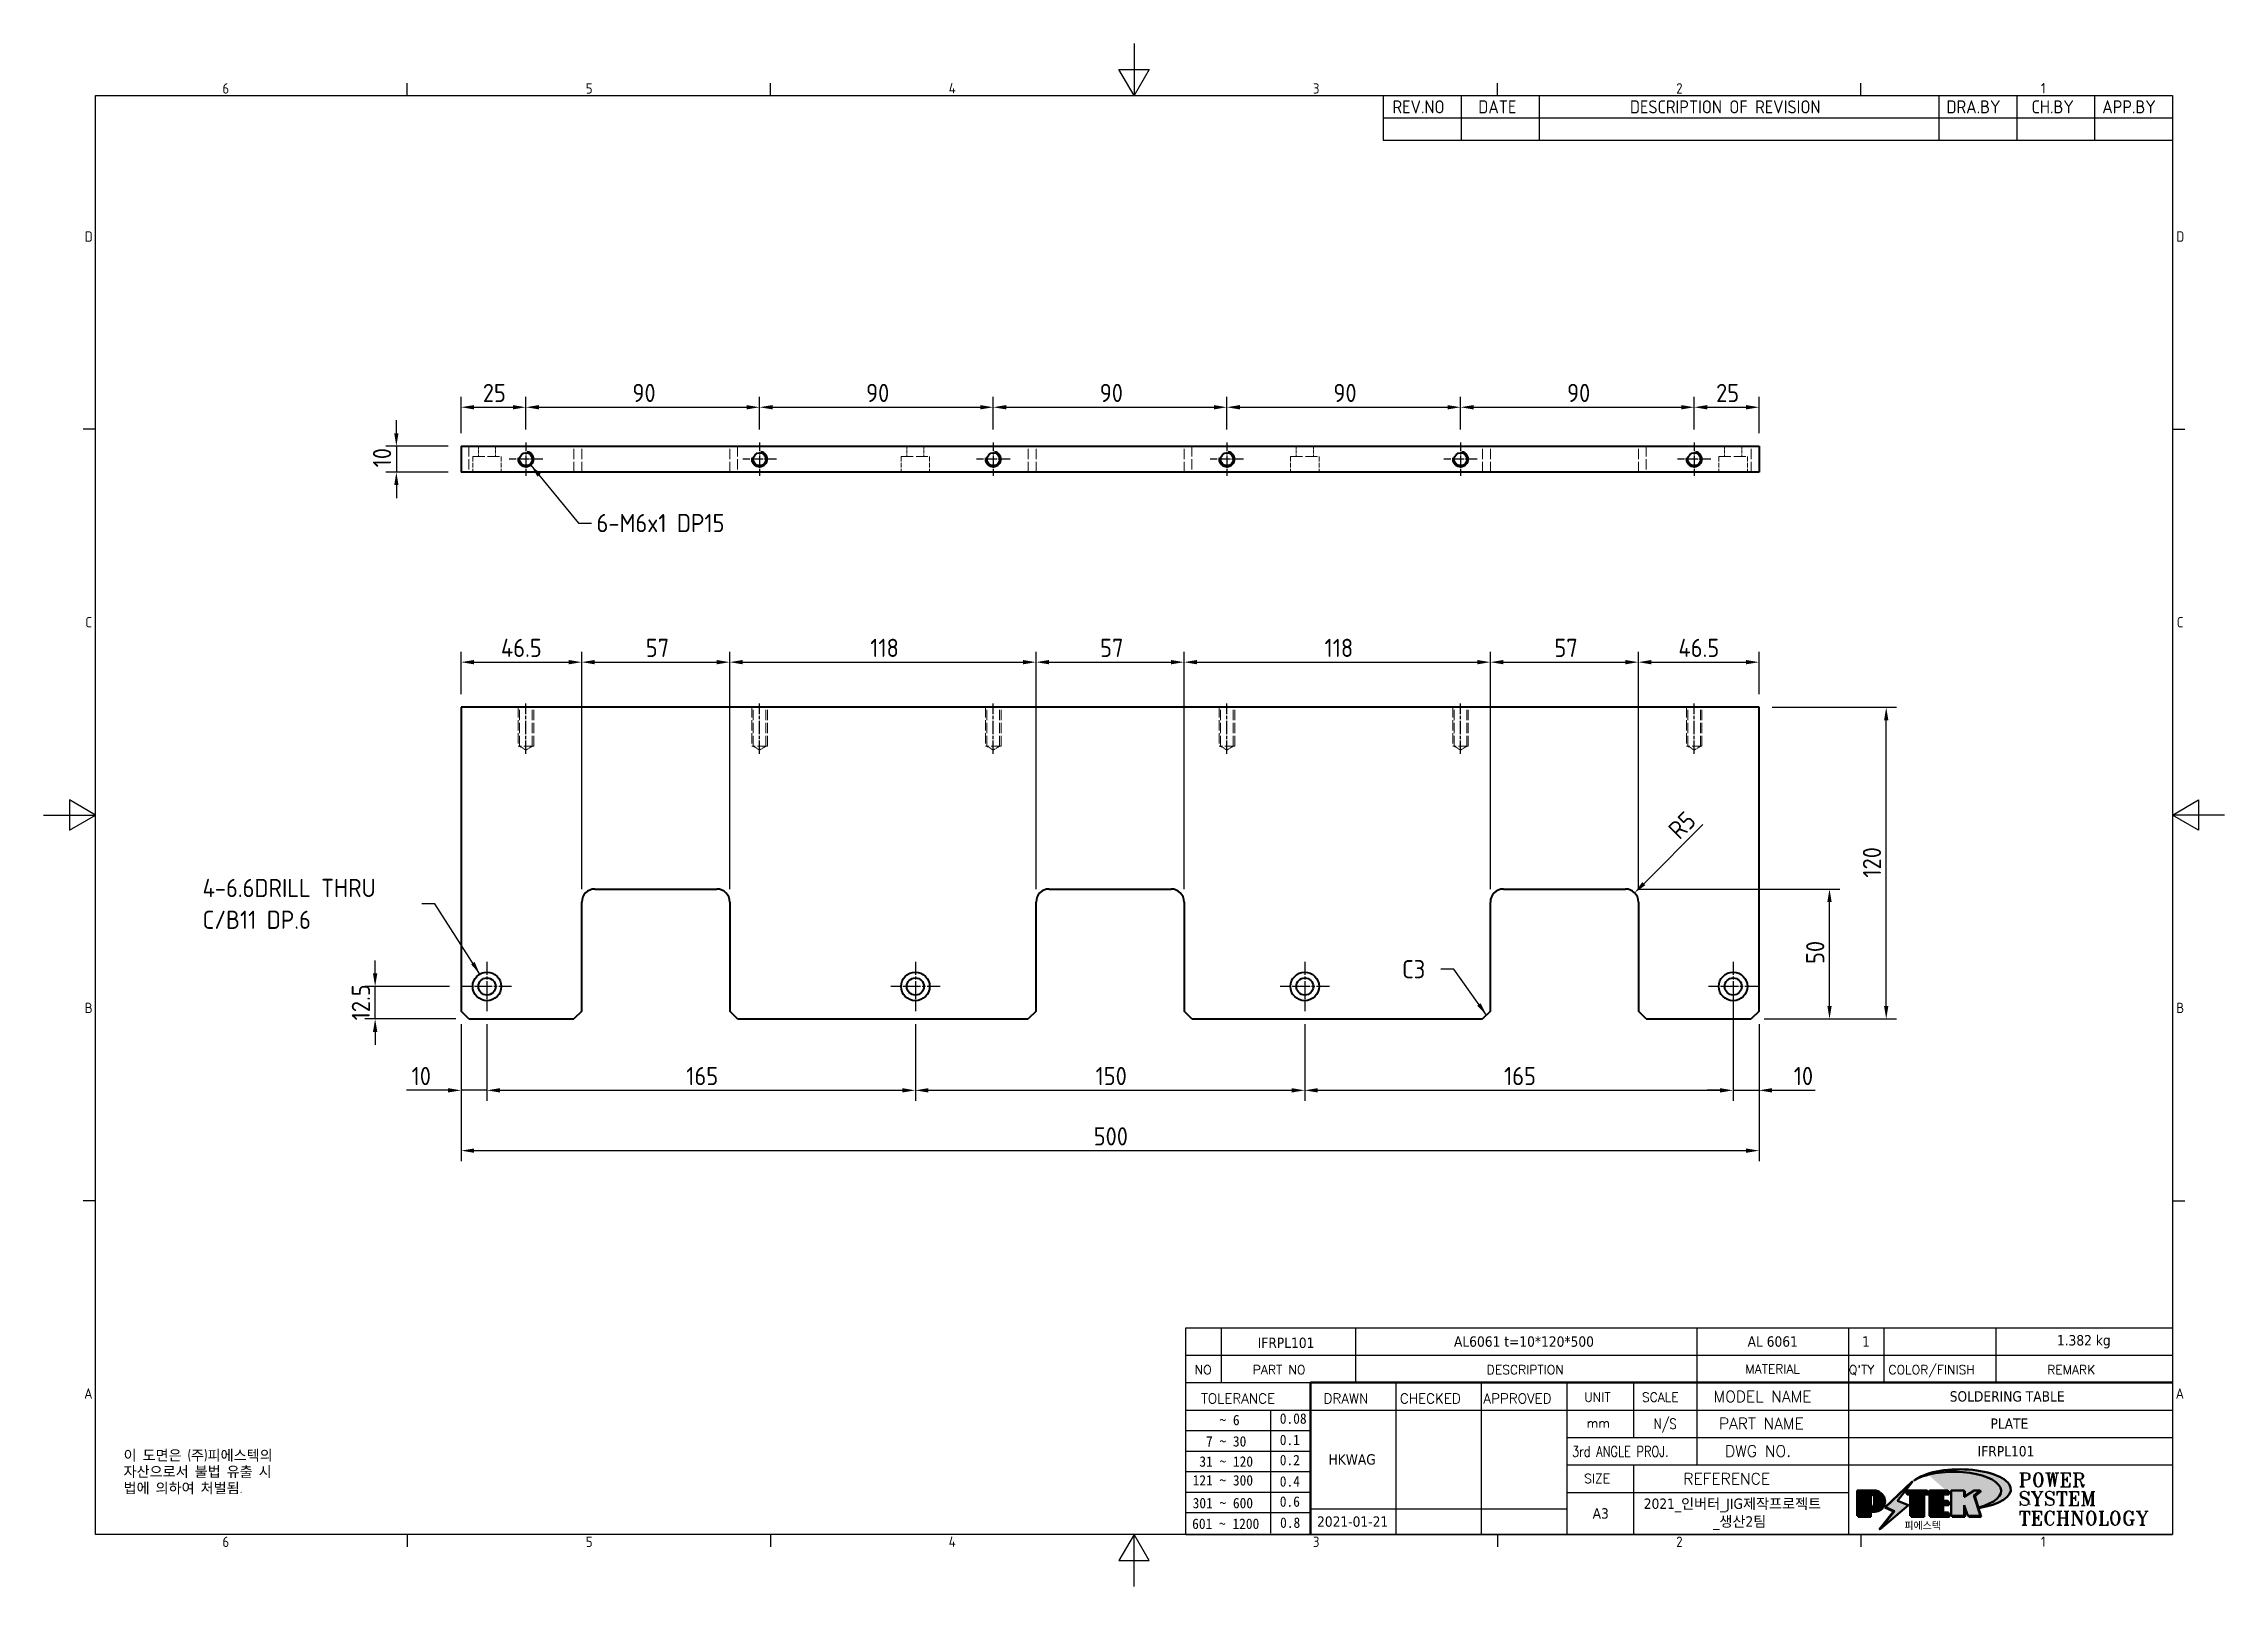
# Model space of a CAD drawing. Header units: millimetres. Extents: x 0 to 840, y 0 to 594.
import ezdxf
from ezdxf.enums import TextEntityAlignment as Align

# ---------------------------------------------------------------- set-up
doc = ezdxf.new("R2010")
doc.units = ezdxf.units.MM
doc.header["$LTSCALE"] = 2
doc.linetypes.add('CHAIN', pattern=[0.3543, 0.2362, -0.0295, 0.0591, -0.0295])
doc.linetypes.add('DASHED', pattern=[0.2067, 0.1654, -0.0413])
doc.layers.get('0').update_dxf_attribs({"color": 3, "lineweight": 25})
for name, color, linetype, lineweight in [('가려진 것(ISO)', 2, 'DASHED', 18), ('가시적인 것(ISO)', 3, 'Continuous', 40), ('가시적인 좁은 것(ISO)', 3, 'Continuous', 35), ('경계(ISO)', 7, 'Continuous', 25), ('기호(ISO)', 5, 'Continuous', 25), ('제목(ISO)', 5, 'Continuous', 50), ('중심 표식(ISO)', 1, 'Continuous', 25), ('중심선(ISO)', 1, 'Continuous', 25), ('치수(ISO)', 2, 'Continuous', 25), ('해치(ISO)', 7, 'Continuous', 18)]:
    doc.layers.add(name, color=color, linetype=linetype, lineweight=lineweight)
doc.styles.add('HAN_291', font='')
doc.styles.add('HAN_370', font='', dxfattribs={"width": 2})
doc.styles.add('ISO ProportionalPSTEK', font='isocp.shx')
doc.styles.add('RC_284', font='ROMANC.shx')
doc.styles.add('RC_287', font='ROMANC.shx')
doc.styles.add('RC_292', font='ROMANC.shx')
doc.styles.add('ROMANT_294', font='romant.shx')
doc.styles.add('문자 텍스트_PSTEK_POSCO', font='isocp.shx')
doc.styles.add('치수 텍스트_PSTEK_POSCO', font='isocp.shx')
doc.styles.add('텍스트 스타일198', font='tahoma.ttf')
doc.styles.add('텍스트 스타일333', font='ROMANC.shx', dxfattribs={"width": 0.8})
doc.styles.get('HAN_291').set_extended_font_data('GulimChe')
doc.styles.get('HAN_370').set_extended_font_data('GulimChe')
doc.dimstyles.new('치수_PSTEK_POSCO', dxfattribs={"dimscale": 2, "dimtxt": 3.5, "dimasz": 2.5, "dimexe": 2, "dimexo": 2.5, "dimgap": 1, "dimtad": 1, "dimrnd": 1e-08, "dimdsep": 46, "dimtxsty": '치수 텍스트_PSTEK_POSCO', "dimcen": 0.09, "dimdle": 10, "dimclrd": 7, "dimclre": 7, "dimclrt": 2, "dimadec": 1, "dimazin": 2, "dimtfac": 1, "dimtmove": 0, "dimatfit": 3, "dimfxl": 0, "dimtolj": 1, "dimlwd": -1, "dimlwe": -1, "dimarcsym": 0})
doc.dimstyles.new('치수_PSTEK_POSCO$7', dxfattribs={"dimscale": 2, "dimtxt": 3.5, "dimasz": 2.5, "dimexe": 2, "dimexo": 2.5, "dimgap": 1, "dimtad": 1, "dimrnd": 1e-08, "dimdsep": 46, "dimtxsty": '치수 텍스트_PSTEK_POSCO', "dimcen": 0.09, "dimdle": 10, "dimclrd": 7, "dimclre": 7, "dimclrt": 2, "dimadec": 1, "dimazin": 2, "dimtfac": 1, "dimtmove": 0, "dimatfit": 3, "dimfxl": 0, "dimtolj": 1, "dimlwd": -1, "dimlwe": -1, "dimarcsym": 0})

msp = doc.modelspace()

# ---------------------------------------------------------------- texts
at = {"layer": '기호(ISO)', "color": 2, "char_height": 7, "attachment_point": 4, "style": '치수 텍스트_PSTEK_POSCO'}
for s, insert, width, line_spacing_factor in [('{6-M6x1 DP15}', (212.987, 409.4), 58.15264, 0.6125), ('{4-6.6DRILL THRU \\PC/B11 DP.6}', (61.239, 262.782), 82.5058, 1.05)]:
    msp.add_mtext(s, dxfattribs=dict(at, insert=insert, width=width, line_spacing_factor=line_spacing_factor))
at = {"layer": '기호(ISO)', "color": 2, "insert": (523.251, 237.631), "char_height": 7, "attachment_point": 4, "style": '치수 텍스트_PSTEK_POSCO'}
msp.add_mtext('{C3}', dxfattribs=at)
at = {"layer": '기호(ISO)', "color": 7, "insert": (30.789, 52.457), "char_height": 4, "width": 102.48028, "attachment_point": 1, "line_spacing_factor": 0.944221, "style": '문자 텍스트_PSTEK_POSCO'}
msp.add_mtext('{이 도면은 (주)피에스텍의\\P자산으로서 불법 유출 시 \\P법에 의하여 처벌됨.}', dxfattribs=at)

# ---------------------------------------------------------------- blocks, each defined once
blk = doc.blocks.new('경계 Default Border')
at = {"layer": '경계(ISO)'}
for p, q in [((70, 287), (70, 289.4)), ((140, 287), (140, 289.4)), ((280, 287), (280, 289.4)), ((350, 287), (350, 289.4)), ((10, 222.75), (7.6, 222.75)), ((410, 222.75), (412.4, 222.75)), ((10, 74.25), (7.6, 74.25)), ((410, 74.25), (412.4, 74.25)), ((70, 10), (70, 7.6)), ((140, 10), (140, 7.6)), ((280, 10), (280, 7.6)), ((350, 10), (350, 7.6))]:
    blk.add_line(p, q, dxfattribs=at)
at = {"layer": '경계(ISO)', "flags": 128}
for points in [[(210, 297), (210, 287), (207.11, 292), (212.89, 292), (210, 287)], [(10, 10), (10, 287), (410, 287), (410, 10), (10, 10)], [(0, 148.5), (10, 148.5), (5, 151.39), (5, 145.61), (10, 148.5)], [(420, 148.5), (410, 148.5), (415, 151.39), (415, 145.61), (410, 148.5)], [(210, 0), (210, 10), (207.11, 5), (212.89, 5), (210, 10)]]:
    blk.add_lwpolyline(points, dxfattribs=at)
at = {"layer": '경계(ISO)', "color": 2, "char_height": 2, "attachment_point": 7, "style": '문자 텍스트_PSTEK_POSCO'}
for s, insert in [('6', (34.43, 287.38)), ('5', (104.43, 287.38)), ('4', (174.32, 287.4)), ('3', (244.45, 287.38)), ('2', (314.42, 287.38)), ('1', (384.66, 287.4)), ('D', (7.92, 258.86)), ('D', (410.72, 258.86)), ('C', (8.03, 184.61)), ('C', (410.83, 184.61)), ('B', (7.92, 110.36)), ('B', (410.72, 110.36)), ('A', (7.81, 36.12)), ('A', (410.61, 36.12)), ('6', (34.43, 7.58)), ('5', (104.43, 7.58)), ('4', (174.32, 7.6)), ('3', (244.45, 7.58)), ('2', (314.42, 7.58)), ('1', (384.66, 7.6))]:
    blk.add_mtext(s, dxfattribs=dict(at, insert=insert))
blk = doc.blocks.new('제목 블록 PSTEK')
for color, points in [(252, [(317.22, 17.06), (322.03, 21.63), (322.28, 21.94), (317.05, 16.98), (318.75, 16.19), (316, 12.72), (316.34, 13), (318.92, 16.27)]), (5, [(321.62, 17.42), (319.53, 18.25), (322.45, 22.02), (317.22, 17.06), (318.92, 16.27), (316.17, 12.8)]), (1, [(324.48, 19.61), (325.24, 19.61), (325.24, 20.26), (321.23, 20.26), (321.23, 19.61), (321.98, 19.61), (321.98, 15.34), (324.48, 15.34)]), (252, [(321.98, 19.61), (321.4, 19.61), (321.4, 19.46), (321.98, 19.46)]), (252, [(324.66, 19.46), (325.42, 19.46), (325.42, 20.11), (325.24, 20.11), (325.24, 19.61), (324.48, 19.61), (324.48, 15.34), (322.16, 15.34), (322.16, 15.19), (324.66, 15.19)]), (1, [(329.23, 20.26), (325.66, 20.26), (325.66, 15.34), (329.36, 15.34), (329.36, 15.99), (328.11, 15.99), (328.11, 17.56), (329.23, 17.56), (329.23, 18.26), (328.11, 18.26), (328.11, 19.61), (329.23, 19.61)]), (252, [(328.29, 19.46), (329.41, 19.46), (329.41, 20.11), (329.23, 20.11), (329.23, 19.61), (328.11, 19.61), (328.11, 18.26), (328.29, 18.26)]), (252, [(328.29, 17.42), (329.41, 17.42), (329.41, 18.11), (329.23, 18.11), (329.23, 17.56), (328.11, 17.56), (328.11, 15.99), (328.29, 15.99)]), (1, [(332.33, 20.26), (329.86, 20.26), (329.86, 15.34), (332.33, 15.34), (332.33, 17.43), (333.07, 15.34), (335.49, 15.34), (334.25, 19.31), (335.44, 20.26), (334.31, 20.26), (332.33, 19)]), (252, [(332.51, 16.93), (332.33, 17.43), (332.33, 15.34), (330.04, 15.34), (330.04, 15.19), (332.51, 15.19)]), (252, [(332.51, 20.11), (332.33, 20.11), (332.33, 19), (332.51, 19.11)]), (252, [(335.62, 20.11), (335.25, 20.11), (334.25, 19.31), (335.49, 15.34), (333.2, 15.34), (333.25, 15.19), (335.66, 15.19), (334.43, 19.16)]), (252, [(329.54, 15.85), (329.36, 15.85), (329.36, 15.34), (325.83, 15.34), (325.83, 15.19), (329.54, 15.19)])]:
    blk.add_hatch(color=color).paths.add_polyline_path(points)
h = blk.add_hatch(color=1)
edge = h.paths.add_edge_path(flags=0)
edge.add_line((314.22, 19.61), (314.22, 17))
edge.add_line((314.22, 17), (314.35, 17))
edge.add_arc((314.35, 17.65), 0.651, 270, 360)
edge.add_line((315, 17.65), (315, 18.96))
edge.add_arc((314.35, 18.96), 0.651, 0, 90)
edge.add_line((314.35, 19.61), (314.22, 19.61))
edge = h.paths.add_edge_path()
edge.add_arc((314.98, 18.29), 1.97, 270, 450)
edge.add_line((314.98, 20.26), (311.77, 20.26))
edge.add_line((311.77, 20.26), (311.77, 15.34))
edge.add_line((311.77, 15.34), (314.22, 15.34))
edge.add_line((314.22, 15.34), (314.22, 16.32))
edge.add_line((314.22, 16.32), (314.98, 16.32))
h = blk.add_hatch(color=252)
edge = h.paths.add_edge_path()
edge.add_arc((314.98, 18.29), 1.97, 270, 406.8279)
edge.add_arc((315.16, 18.14), 1.97, -90, 53.561, ccw=False)
edge.add_line((315.16, 16.17), (314.4, 16.17))
edge.add_line((314.4, 16.17), (314.4, 15.19))
edge.add_line((314.4, 15.19), (311.94, 15.19))
edge.add_line((311.94, 15.19), (311.94, 15.34))
edge.add_line((311.94, 15.34), (314.22, 15.34))
edge.add_line((314.22, 15.34), (314.22, 16.32))
edge.add_line((314.22, 16.32), (314.98, 16.32))
h = blk.add_hatch(color=252)
edge = h.paths.add_edge_path()
edge.add_line((314.4, 19.46), (314.53, 19.46))
edge.add_arc((314.53, 18.81), 0.651, 60.4189, 90, ccw=False)
edge.add_arc((314.35, 18.96), 0.651, 39.9699, 90)
edge.add_line((314.35, 19.61), (314.22, 19.61))
edge.add_line((314.22, 19.61), (314.22, 17))
edge.add_line((314.22, 17), (314.35, 17))
edge.add_arc((314.35, 17.65), 0.651, 270, 274.6931)
edge.add_line((314.4, 17), (314.4, 19.46))
at = {"layer": '해치(ISO)', "true_color": 0x27d1fc}
h = blk.add_hatch(color=140, dxfattribs=at)
edge = h.paths.add_edge_path()
edge.add_ellipse((330.37, 20.16), major_axis=(9.1, 0), ratio=0.40699, start_angle=301.3098, end_angle=507.7437)
edge.add_ellipse((331.53, 20.46), major_axis=(-9.82, 0), ratio=0.39426, start_angle=111.5121, end_angle=334.4703, ccw=False)
edge.add_line((335.14, 16.86), (335.1, 16.99))
at = {"color": 180}
for p, q in [((182.48, 11.79), (182.48, 51.57)), ((182.48, 51.57), (372.48, 51.57)), ((189.27, 51.57), (189.27, 41.01)), ((215.22, 41.01), (215.22, 51.57)), ((280.88, 51.57), (280.88, 41.01)), ((310.09, 51.57), (310.09, 41.01)), ((316.9, 51.57), (316.9, 41.01)), ((338.46, 51.57), (338.46, 41.01)), ((372.48, 51.57), (372.48, 11.79)), ((182.48, 46.29), (372.48, 46.29)), ((182.48, 41.01), (206.45, 41.01)), ((222.94, 11.79), (222.94, 41.01)), ((239.43, 11.79), (239.43, 41.01)), ((255.92, 11.79), (255.92, 41.01)), ((268.69, 41.01), (268.69, 30.45)), ((280.88, 41.01), (280.88, 25.17)), ((310.09, 41.01), (310.09, 11.79)), ((182.48, 35.73), (206.45, 35.73)), ((198.86, 12.03), (198.86, 35.73)), ((206.45, 35.73), (372.48, 35.73)), ((182.48, 31.78), (206.45, 31.78)), ((255.92, 30.45), (372.48, 30.45)), ((182.48, 27.83), (206.45, 27.83)), ((182.48, 23.88), (206.45, 23.88)), ((255.92, 25.17), (372.48, 25.17)), ((268.69, 25.17), (268.69, 11.79)), ((182.48, 19.93), (206.45, 19.93)), ((255.92, 19.89), (310.09, 19.89)), ((182.48, 15.98), (206.45, 15.98)), ((206.45, 16.74), (255.92, 16.74)), ((182.48, 11.79), (372.48, 11.79))]:
    blk.add_line(p, q, dxfattribs=at)
at = {"color": 7, "lineweight": 50}
for p, q in [((206.45, 11.79), (206.45, 41.01)), ((206.45, 41.01), (372.48, 41.01))]:
    blk.add_line(p, q, dxfattribs=at)
at = {"color": 7}
for p, q in [((322.28, 21.94), (317.05, 16.98)), ((322.45, 22.02), (317.22, 17.06)), ((317.22, 17.06), (322.03, 21.63)), ((319.53, 18.25), (322.45, 22.02)), ((322.03, 21.63), (322.28, 21.94)), ((314.98, 20.26), (311.77, 20.26)), ((311.77, 20.26), (311.77, 15.34)), ((314.98, 20.26), (311.77, 20.26)), ((311.77, 20.26), (311.77, 15.34)), ((314.22, 17), (314.22, 19.61)), ((314.22, 19.61), (314.35, 19.61)), ((314.35, 19.61), (314.22, 19.61)), ((314.22, 19.61), (314.22, 17)), ((314.22, 17), (314.22, 19.61)), ((314.22, 19.61), (314.35, 19.61)), ((314.35, 17), (314.22, 17)), ((314.22, 17), (314.35, 17)), ((314.35, 17), (314.22, 17)), ((314.4, 19.46), (314.53, 19.46)), ((314.4, 17), (314.4, 19.46)), ((315, 18.96), (315, 17.65)), ((315, 18.96), (315, 17.65)), ((316.17, 12.8), (321.62, 17.42)), ((317.05, 16.98), (318.75, 16.19)), ((318.92, 16.27), (317.22, 17.06)), ((317.22, 17.06), (318.92, 16.27)), ((321.62, 17.42), (319.53, 18.25)), ((325.24, 20.26), (321.23, 20.26)), ((321.23, 20.26), (321.23, 19.61)), ((325.24, 20.26), (321.23, 20.26)), ((321.23, 20.26), (321.23, 19.61)), ((321.23, 19.61), (321.98, 19.61)), ((321.23, 19.61), (321.98, 19.61)), ((321.4, 19.61), (321.4, 19.46)), ((321.98, 19.61), (321.4, 19.61)), ((321.4, 19.46), (321.98, 19.46)), ((321.98, 19.61), (321.98, 15.34)), ((321.98, 19.46), (321.98, 19.61)), ((321.98, 19.61), (321.98, 15.34)), ((324.48, 19.61), (325.24, 19.61)), ((324.48, 15.34), (324.48, 19.61)), ((325.24, 19.61), (324.48, 19.61)), ((324.48, 19.61), (324.48, 15.34)), ((324.48, 19.61), (325.24, 19.61)), ((324.48, 15.34), (324.48, 19.61)), ((324.66, 19.46), (325.42, 19.46)), ((324.66, 15.19), (324.66, 19.46)), ((325.24, 19.61), (325.24, 20.26)), ((325.24, 19.61), (325.24, 20.26)), ((325.42, 20.11), (325.24, 20.11)), ((325.24, 20.11), (325.24, 19.61)), ((325.42, 19.46), (325.42, 20.11)), ((329.23, 20.26), (325.66, 20.26)), ((325.66, 20.26), (325.66, 15.34)), ((325.66, 20.26), (325.66, 15.34)), ((329.23, 20.26), (325.66, 20.26)), ((328.11, 18.26), (328.11, 19.61)), ((328.11, 19.61), (329.23, 19.61)), ((329.23, 19.61), (328.11, 19.61)), ((328.11, 19.61), (328.11, 18.26)), ((328.11, 18.26), (328.11, 19.61)), ((328.11, 19.61), (329.23, 19.61)), ((329.23, 18.26), (328.11, 18.26)), ((328.11, 18.26), (328.29, 18.26)), ((329.23, 18.26), (328.11, 18.26)), ((328.11, 17.56), (329.23, 17.56)), ((328.11, 15.99), (328.11, 17.56)), ((329.23, 17.56), (328.11, 17.56)), ((328.11, 17.56), (328.11, 15.99)), ((328.11, 17.56), (329.23, 17.56)), ((328.11, 15.99), (328.11, 17.56)), ((328.29, 18.26), (328.29, 19.46)), ((328.29, 19.46), (329.41, 19.46)), ((328.29, 15.99), (328.29, 17.42)), ((328.29, 17.42), (329.41, 17.42)), ((329.23, 19.61), (329.23, 20.26)), ((329.23, 19.61), (329.23, 20.26)), ((329.41, 20.11), (329.23, 20.11)), ((329.23, 20.11), (329.23, 19.61)), ((329.23, 17.56), (329.23, 18.26)), ((329.23, 17.56), (329.23, 18.26)), ((329.41, 18.11), (329.23, 18.11)), ((329.23, 18.11), (329.23, 17.56)), ((329.41, 19.46), (329.41, 20.11)), ((329.41, 17.42), (329.41, 18.11)), ((332.33, 20.26), (329.86, 20.26)), ((329.86, 20.26), (329.86, 15.34)), ((329.86, 20.26), (329.86, 15.34)), ((332.33, 20.26), (329.86, 20.26)), ((334.31, 20.26), (332.33, 19)), ((332.33, 19), (332.33, 20.26)), ((334.31, 20.26), (332.33, 19)), ((332.33, 19), (332.33, 20.26)), ((332.51, 20.11), (332.33, 20.11)), ((332.33, 20.11), (332.33, 19)), ((332.33, 19), (332.51, 19.11)), ((332.33, 17.43), (333.07, 15.34)), ((332.33, 15.34), (332.33, 17.43)), ((332.51, 16.93), (332.33, 17.43)), ((332.33, 17.43), (332.33, 15.34)), ((332.33, 17.43), (333.07, 15.34)), ((332.33, 15.34), (332.33, 17.43)), ((332.51, 19.11), (332.51, 20.11)), ((332.51, 15.19), (332.51, 16.93)), ((334.25, 19.31), (335.44, 20.26)), ((334.25, 19.31), (335.44, 20.26)), ((335.25, 20.11), (334.25, 19.31)), ((335.49, 15.34), (334.25, 19.31)), ((334.25, 19.31), (335.49, 15.34)), ((335.49, 15.34), (334.25, 19.31)), ((335.44, 20.26), (334.31, 20.26)), ((335.44, 20.26), (334.31, 20.26)), ((334.43, 19.16), (335.62, 20.11)), ((335.66, 15.19), (334.43, 19.16)), ((335.62, 20.11), (335.25, 20.11)), ((345.04, 17.5), (344.99, 17.69)), ((311.77, 15.34), (314.22, 15.34)), ((311.77, 15.34), (314.22, 15.34)), ((314.22, 15.34), (311.94, 15.34)), ((311.94, 15.34), (311.94, 15.19)), ((311.94, 15.19), (314.4, 15.19)), ((314.22, 16.32), (314.98, 16.32)), ((314.22, 15.34), (314.22, 16.32)), ((314.98, 16.32), (314.22, 16.32)), ((314.22, 16.32), (314.22, 15.34)), ((314.22, 16.32), (314.98, 16.32)), ((314.22, 15.34), (314.22, 16.32)), ((314.4, 16.17), (315.16, 16.17)), ((314.4, 15.19), (314.4, 16.17)), ((318.75, 16.19), (316, 12.72)), ((316, 12.72), (316.34, 13)), ((318.92, 16.27), (316.17, 12.8)), ((316.34, 13), (318.92, 16.27)), ((321.98, 15.34), (324.48, 15.34)), ((321.98, 15.34), (324.48, 15.34)), ((324.48, 15.34), (322.16, 15.34)), ((322.16, 15.34), (322.16, 15.19)), ((322.16, 15.19), (324.66, 15.19)), ((325.66, 15.34), (329.36, 15.34)), ((325.66, 15.34), (329.36, 15.34)), ((329.36, 15.34), (325.83, 15.34)), ((325.83, 15.34), (325.83, 15.19)), ((325.83, 15.19), (329.54, 15.19)), ((329.36, 15.99), (328.11, 15.99)), ((328.11, 15.99), (328.29, 15.99)), ((329.36, 15.99), (328.11, 15.99)), ((329.36, 15.34), (329.36, 15.99)), ((329.36, 15.34), (329.36, 15.99)), ((329.54, 15.85), (329.36, 15.85)), ((329.36, 15.85), (329.36, 15.34)), ((329.54, 15.19), (329.54, 15.85)), ((329.86, 15.34), (332.33, 15.34)), ((329.86, 15.34), (332.33, 15.34)), ((332.33, 15.34), (330.04, 15.34)), ((330.04, 15.34), (330.04, 15.19)), ((330.04, 15.19), (332.51, 15.19)), ((333.07, 15.34), (335.49, 15.34)), ((333.07, 15.34), (335.49, 15.34)), ((335.49, 15.34), (333.2, 15.34)), ((333.2, 15.34), (333.25, 15.19)), ((333.25, 15.19), (335.66, 15.19))]:
    blk.add_line(p, q, dxfattribs=at)
at = {"color": 5}
for p, q in [((322.45, 22.02), (317.22, 17.06)), ((319.53, 18.25), (322.45, 22.02)), ((316.17, 12.8), (321.62, 17.42)), ((317.22, 17.06), (318.92, 16.27)), ((321.62, 17.42), (319.53, 18.25)), ((318.92, 16.27), (316.17, 12.8))]:
    blk.add_line(p, q, dxfattribs=at)
at = {"color": 1}
for p, q in [((314.98, 20.26), (311.77, 20.26)), ((311.77, 20.26), (311.77, 15.34)), ((314.22, 17), (314.22, 19.61)), ((314.22, 19.61), (314.35, 19.61)), ((314.35, 17), (314.22, 17)), ((315, 18.96), (315, 17.65)), ((325.24, 20.26), (321.23, 20.26)), ((321.23, 20.26), (321.23, 19.61)), ((321.23, 19.61), (321.98, 19.61)), ((321.98, 19.61), (321.98, 15.34)), ((324.48, 19.61), (325.24, 19.61)), ((324.48, 15.34), (324.48, 19.61)), ((325.24, 19.61), (325.24, 20.26)), ((329.23, 20.26), (325.66, 20.26)), ((325.66, 20.26), (325.66, 15.34)), ((328.11, 18.26), (328.11, 19.61)), ((328.11, 19.61), (329.23, 19.61)), ((329.23, 18.26), (328.11, 18.26)), ((328.11, 17.56), (329.23, 17.56)), ((328.11, 15.99), (328.11, 17.56)), ((329.23, 19.61), (329.23, 20.26)), ((329.23, 17.56), (329.23, 18.26)), ((332.33, 20.26), (329.86, 20.26)), ((329.86, 20.26), (329.86, 15.34)), ((334.31, 20.26), (332.33, 19)), ((332.33, 19), (332.33, 20.26)), ((332.33, 17.43), (333.07, 15.34)), ((332.33, 15.34), (332.33, 17.43)), ((334.25, 19.31), (335.44, 20.26)), ((335.49, 15.34), (334.25, 19.31)), ((335.44, 20.26), (334.31, 20.26)), ((311.77, 15.34), (314.22, 15.34)), ((314.22, 16.32), (314.98, 16.32)), ((314.22, 15.34), (314.22, 16.32)), ((321.98, 15.34), (324.48, 15.34)), ((325.66, 15.34), (329.36, 15.34)), ((329.36, 15.99), (328.11, 15.99)), ((329.36, 15.34), (329.36, 15.99)), ((329.86, 15.34), (332.33, 15.34)), ((333.07, 15.34), (335.49, 15.34))]:
    blk.add_line(p, q, dxfattribs=at)
at = {"color": 7}
for centre, radius, start, end in [((314.35, 18.96), 0.651, 0, 90), ((314.35, 18.96), 0.651, 39.9699, 90), ((314.35, 18.96), 0.651, 0, 90), ((314.35, 17.65), 0.651, 270, 0), ((314.35, 17.65), 0.651, 270, 0), ((314.35, 17.65), 0.651, 270, 274.6931), ((314.53, 18.81), 0.651, 60.4189, 90), ((314.98, 18.29), 1.97, 270, 90), ((314.98, 18.29), 1.97, 270, 90), ((314.98, 18.29), 1.97, 270, 46.8279), ((315.16, 18.14), 1.97, 270, 53.561)]:
    blk.add_arc(centre, radius, start, end, dxfattribs=at)
at = {"color": 1}
for centre, radius, start, end in [((314.35, 18.96), 0.651, 0, 90), ((314.35, 17.65), 0.651, 270, 0), ((314.98, 18.29), 1.97, 270, 90)]:
    blk.add_arc(centre, radius, start, end, dxfattribs=at)
at = {"layer": '제목(ISO)', "lineweight": 18}
blk.add_line((182.48, 35.73), (182.48, 11.79), dxfattribs=at)
at = {"layer": '제목(ISO)'}
for p, q in [((322.28, 21.94), (317.05, 16.98)), ((322.45, 22.02), (317.22, 17.06)), ((317.22, 17.06), (322.03, 21.63)), ((319.53, 18.25), (322.45, 22.02)), ((322.03, 21.63), (322.28, 21.94)), ((314.98, 20.26), (311.77, 20.26)), ((311.77, 20.26), (311.77, 15.34)), ((314.22, 17), (314.22, 19.61)), ((314.22, 19.61), (314.35, 19.61)), ((314.35, 19.61), (314.22, 19.61)), ((314.22, 19.61), (314.22, 17)), ((314.35, 17), (314.22, 17)), ((314.22, 17), (314.35, 17)), ((314.4, 19.46), (314.53, 19.46)), ((314.4, 17), (314.4, 19.46)), ((315, 18.96), (315, 17.65)), ((316.17, 12.8), (321.62, 17.42)), ((317.05, 16.98), (318.75, 16.19)), ((317.22, 17.06), (318.92, 16.27)), ((318.92, 16.27), (317.22, 17.06)), ((321.62, 17.42), (319.53, 18.25)), ((325.24, 20.26), (321.23, 20.26)), ((321.23, 20.26), (321.23, 19.61)), ((321.23, 19.61), (321.98, 19.61)), ((321.98, 19.61), (321.4, 19.61)), ((321.4, 19.61), (321.4, 19.46)), ((321.4, 19.46), (321.98, 19.46)), ((321.98, 19.61), (321.98, 15.34)), ((321.98, 19.46), (321.98, 19.61)), ((324.48, 19.61), (325.24, 19.61)), ((324.48, 15.34), (324.48, 19.61)), ((325.24, 19.61), (324.48, 19.61)), ((324.48, 19.61), (324.48, 15.34)), ((324.66, 19.46), (325.42, 19.46)), ((324.66, 15.19), (324.66, 19.46)), ((325.24, 19.61), (325.24, 20.26)), ((325.42, 20.11), (325.24, 20.11)), ((325.24, 20.11), (325.24, 19.61)), ((325.42, 19.46), (325.42, 20.11)), ((329.23, 20.26), (325.66, 20.26)), ((325.66, 20.26), (325.66, 15.34)), ((328.11, 18.26), (328.11, 19.61)), ((328.11, 19.61), (329.23, 19.61)), ((329.23, 19.61), (328.11, 19.61)), ((328.11, 19.61), (328.11, 18.26)), ((329.23, 18.26), (328.11, 18.26)), ((328.11, 18.26), (328.29, 18.26)), ((328.11, 15.99), (328.11, 17.56)), ((328.11, 17.56), (329.23, 17.56)), ((329.23, 17.56), (328.11, 17.56)), ((328.11, 17.56), (328.11, 15.99)), ((328.29, 19.46), (329.41, 19.46)), ((328.29, 18.26), (328.29, 19.46)), ((328.29, 17.42), (329.41, 17.42)), ((328.29, 15.99), (328.29, 17.42)), ((329.23, 19.61), (329.23, 20.26)), ((329.41, 20.11), (329.23, 20.11)), ((329.23, 20.11), (329.23, 19.61)), ((329.23, 17.56), (329.23, 18.26)), ((329.41, 18.11), (329.23, 18.11)), ((329.23, 18.11), (329.23, 17.56)), ((329.41, 19.46), (329.41, 20.11)), ((329.41, 17.42), (329.41, 18.11)), ((332.33, 20.26), (329.86, 20.26)), ((329.86, 20.26), (329.86, 15.34)), ((334.31, 20.26), (332.33, 19)), ((332.33, 19), (332.33, 20.26)), ((332.51, 20.11), (332.33, 20.11)), ((332.33, 20.11), (332.33, 19)), ((332.33, 19), (332.51, 19.11)), ((332.33, 15.34), (332.33, 17.43)), ((332.33, 17.43), (333.07, 15.34)), ((332.51, 16.93), (332.33, 17.43)), ((332.33, 17.43), (332.33, 15.34)), ((332.51, 19.11), (332.51, 20.11)), ((332.51, 15.19), (332.51, 16.93)), ((334.25, 19.31), (335.44, 20.26)), ((335.25, 20.11), (334.25, 19.31)), ((335.49, 15.34), (334.25, 19.31)), ((334.25, 19.31), (335.49, 15.34)), ((335.44, 20.26), (334.31, 20.26)), ((334.43, 19.16), (335.62, 20.11)), ((335.66, 15.19), (334.43, 19.16)), ((335.62, 20.11), (335.25, 20.11)), ((311.77, 15.34), (314.22, 15.34)), ((314.22, 15.34), (311.94, 15.34)), ((311.94, 15.34), (311.94, 15.19)), ((311.94, 15.19), (314.4, 15.19)), ((314.22, 15.34), (314.22, 16.32)), ((314.22, 16.32), (314.98, 16.32)), ((314.98, 16.32), (314.22, 16.32)), ((314.22, 16.32), (314.22, 15.34)), ((314.4, 15.19), (314.4, 16.17)), ((314.4, 16.17), (315.16, 16.17)), ((318.75, 16.19), (316, 12.72)), ((316, 12.72), (316.34, 13)), ((318.92, 16.27), (316.17, 12.8)), ((316.34, 13), (318.92, 16.27)), ((321.98, 15.34), (324.48, 15.34)), ((324.48, 15.34), (322.16, 15.34)), ((322.16, 15.34), (322.16, 15.19)), ((322.16, 15.19), (324.66, 15.19)), ((325.66, 15.34), (329.36, 15.34)), ((329.36, 15.34), (325.83, 15.34)), ((325.83, 15.34), (325.83, 15.19)), ((325.83, 15.19), (329.54, 15.19)), ((329.36, 15.99), (328.11, 15.99)), ((328.11, 15.99), (328.29, 15.99)), ((329.36, 15.34), (329.36, 15.99)), ((329.54, 15.85), (329.36, 15.85)), ((329.36, 15.85), (329.36, 15.34)), ((329.54, 15.19), (329.54, 15.85)), ((329.86, 15.34), (332.33, 15.34)), ((332.33, 15.34), (330.04, 15.34)), ((330.04, 15.34), (330.04, 15.19)), ((330.04, 15.19), (332.51, 15.19)), ((333.07, 15.34), (335.49, 15.34)), ((335.49, 15.34), (333.2, 15.34)), ((333.2, 15.34), (333.25, 15.19)), ((333.25, 15.19), (335.66, 15.19))]:
    blk.add_line(p, q, dxfattribs=at)
at = {"layer": '제목(ISO)', "color": 4}
blk.add_line((335.14, 16.86), (335.1, 16.99), dxfattribs=at)
at = {"layer": '제목(ISO)'}
for centre, radius, start, end in [((314.35, 18.96), 0.651, 0, 90), ((314.35, 18.96), 0.651, 39.9699, 90), ((314.35, 17.65), 0.651, 270, 0), ((314.35, 17.65), 0.651, 270, 274.6931), ((314.53, 18.81), 0.651, 60.4189, 90), ((314.98, 18.29), 1.97, 46.8279, 90), ((314.98, 18.29), 1.97, 270, 46.8279), ((314.98, 18.29), 1.97, 270, 46.8279), ((315.16, 18.14), 1.97, 270, 53.561)]:
    blk.add_arc(centre, radius, start, end, dxfattribs=at)
at = {"layer": '제목(ISO)', "color": 4}
for centre, major_axis, ratio, start_param, end_param in [((331.53, 20.46), (9.82, 0), 0.39426, 5.087845, 8.9792), ((330.37, 20.16), (9.1, 0), 0.40699, 5.258849, 8.861799)]:
    blk.add_ellipse(centre, major_axis=major_axis, ratio=ratio, start_param=start_param, end_param=end_param, dxfattribs=at)
at = {"color": 2}
for s, height, style, p in [('NO', 1.742, 'RC_284', (184.14, 42.62)), ('PART NO', 1.742, 'RC_284', (195.34, 42.62)), ('DESCRIPTION', 1.7424, 'RC_284', (240.4, 42.62)), ("Q'TY", 1.742, 'RC_284', (310.14, 42.62)), ('COLOR/FINISH', 1.7424, 'RC_284', (317.77, 42.62)), ('REMARK', 1.742, 'RC_284', (348.35, 42.62)), (' TOLERANCE', 1.9, 'RC_287', (184.09, 37.01)), ('DRAWN', 1.9, 'RC_287', (208.98, 37.01)), ('CHECKED', 1.9, 'RC_287', (223.69, 37.01)), ('APPROVED', 1.9, 'RC_287', (239.78, 37.01)), ('UNIT', 1.742, 'RC_284', (259.17, 37.34)), ('SCALE', 1.742, 'RC_284', (270.29, 37.34)), ('MODEL NAME', 2.178, 'RC_292', (284.1, 37.25)), ('    ~ 6', 2, 'HAN_291', (183.77, 32.82)), ('0.08', 2, 'HAN_291', (200.55, 33.1)), ('PART NAME', 2.178, 'RC_292', (285.14, 32.03)), ('  7 ~ 30', 2, 'HAN_291', (183.77, 28.71)), ('0.1', 2, 'HAN_291', (200.55, 28.99)), ('mm', 1.742, 'RC_284', (259.65, 32.35)), (' 31 ~ 120', 2, 'HAN_291', (183.77, 24.83)), ('0.2', 2, 'HAN_291', (200.55, 25.11)), (' DWG NO.', 2.178, 'RC_292', (284.81, 26.75)), ('121 ~ 300', 2, 'HAN_291', (183.77, 21.21)), ('0.4', 2, 'HAN_291', (200.55, 21)), ('SIZE', 1.742, 'RC_284', (259.17, 21.69)), ('REFERENCE', 2.178, 'RC_292', (278.27, 21.43)), ('301 ~ 600', 2, 'HAN_291', (183.77, 16.83)), ('0.6', 2, 'HAN_291', (200.55, 17.12)), ('601 ~ 1200', 2, 'HAN_291', (183.68, 12.85)), ('0.8', 2, 'HAN_291', (200.61, 13.06))]:
    blk.add_text(s, height=height, dxfattribs=dict(at, style=style)).set_placement(p)
at = {"color": 2, "style": 'RC_284'}
blk.add_text('MATERIAL', height=1.742, dxfattribs=at).set_placement((295.48, 43.65), align=Align.MIDDLE_CENTER)
at = {"color": 7, "style": '텍스트 스타일333', "width": 0.8}
blk.add_text('N/S', height=2, dxfattribs=at).set_placement((274.78, 33.09), align=Align.MIDDLE_CENTER)
at = {"color": 2, "style": '텍스트 스타일333', "width": 0.8}
blk.add_text('3rd ANGLE PROJ.', height=2, dxfattribs=at).set_placement((256.84, 26.76))
at = {"color": 7, "style": 'ROMANT_294'}
for s, p in [('POWER', (342.83, 20.97)), ('SYSTEM', (342.83, 17.33)), ('TECHNOLOGY', (342.83, 13.57))]:
    blk.add_text(s, height=2.7, dxfattribs=at).set_placement(p)
at = {"color": 7, "insert": (320.85, 14.21), "char_height": 1.4, "attachment_point": 1, "line_spacing_factor": 0.332, "style": 'HAN_370'}
blk.add_mtext('\\fHY견고딕|b0|i0;\\H1.4000;피에스텍', dxfattribs=at)
at = {"layer": '제목(ISO)', "color": 7, "style": '텍스트 스타일198'}
for tag, p in [('질량\\P3;_001', (350.21, 48.16)), ('부품_번호_001', (196.29, 47.68)), ('설명_001', (234.1, 47.92)), ('재질_001', (290.65, 47.93)), ("3._Q'TY_001", (312.71, 47.92)), ('1._MODEL_NAME_001', (329.57, 37.37)), ('제목_001', (337.44, 32.12)), ('설계자_001', (209.94, 25.23)), ('부품_번호_001', (334.95, 26.81)), ('시트_크기_001', (260.81, 14.84)), ('프로젝트_001', (270.65, 16.7)), ('작성_날짜_001', (207.73, 13.27)), ('프로젝트_002', (284.04, 13.28))]:
    blk.add_attdef(tag, p, '', height=2, dxfattribs=at)
for tag, p in [('4._COLOR', (327.68, 48.93)), ('점검자', (231.18, 26.23)), ('엔지니어링_승인자', (247.67, 26.23)), ('점검_날짜', (231.18, 14.27)), ('엔지니어링_승인_날짜', (247.67, 14.27))]:
    blk.add_attdef(tag, text='', height=2, dxfattribs=at).set_placement(p, align=Align.MIDDLE_CENTER)
blk = doc.blocks.new('리비전 내역')
at = {"layer": '기호(ISO)'}
for p, q in [((258, 287), (410, 287)), ((258, 287), (258, 282.72)), ((273, 287), (273, 282.72)), ((288, 287), (288, 282.72)), ((365, 287), (365, 282.72)), ((380, 287), (380, 282.72)), ((395, 287), (395, 282.72)), ((410, 287), (410, 282.72)), ((258, 282.72), (410, 282.72)), ((258, 282.72), (258, 278.44)), ((273, 282.72), (273, 278.44)), ((288, 282.72), (288, 278.44)), ((365, 282.72), (365, 278.44)), ((380, 282.72), (380, 278.44)), ((395, 282.72), (395, 278.44)), ((410, 282.72), (410, 278.44)), ((258, 278.44), (410, 278.44))]:
    blk.add_line(p, q, dxfattribs=at)
at = {"layer": '기호(ISO)', "color": 2, "char_height": 2.5, "attachment_point": 7, "style": 'ISO ProportionalPSTEK'}
for s, insert in [('REV.NO', (259.79, 283.58)), ('DATE', (276.31, 283.58)), ('DESCRIPTION OF REVISION', (305.51, 283.58)), ('DRA.BY', (366.48, 283.58)), ('CH.BY', (382.86, 283.58)), ('APP.BY', (396.48, 283.58))]:
    blk.add_mtext(s, dxfattribs=dict(at, insert=insert))
blk = doc.blocks.new('*D22')
at = {"layer": 'Defpoints', "color": 0, "transparency": 16777216}
for p in [(185.78, 454), (160.78, 439), (185.78, 440.46)]:
    blk.add_point(p, dxfattribs=at)
at = {"layer": '치수(ISO)', "color": 7, "transparency": 16777216}
for p, q in [((160.78, 444), (160.78, 458)), ((165.78, 454), (180.78, 454)), ((185.78, 445.46), (185.78, 458))]:
    blk.add_line(p, q, dxfattribs=at)
for points in [[(165.78, 454.83), (165.78, 453.17), (160.78, 454)], [(180.78, 454.83), (180.78, 453.17), (185.78, 454)]]:
    blk.add_solid(points, dxfattribs=at)
at = {"layer": '치수(ISO)', "color": 2, "transparency": 16777216, "insert": (169.18, 459.5), "char_height": 7, "attachment_point": 4, "style": '치수 텍스트_PSTEK_POSCO'}
blk.add_mtext('\\A1;25', dxfattribs=at)
blk = doc.blocks.new('*D23')
at = {"layer": 'Defpoints', "color": 0, "transparency": 16777216}
for p in [(275.78, 454), (185.78, 440.46), (275.78, 440.46)]:
    blk.add_point(p, dxfattribs=at)
at = {"layer": '치수(ISO)', "color": 7, "transparency": 16777216}
for p, q in [((185.78, 445.46), (185.78, 458)), ((190.78, 454), (270.78, 454)), ((275.78, 445.46), (275.78, 458))]:
    blk.add_line(p, q, dxfattribs=at)
for points in [[(190.78, 454.83), (190.78, 453.17), (185.78, 454)], [(270.78, 454.83), (270.78, 453.17), (275.78, 454)]]:
    blk.add_solid(points, dxfattribs=at)
at = {"layer": '치수(ISO)', "color": 2, "transparency": 16777216, "insert": (226.8, 459.5), "char_height": 7, "attachment_point": 4, "style": '치수 텍스트_PSTEK_POSCO'}
blk.add_mtext('\\A1;90', dxfattribs=at)
blk = doc.blocks.new('*D24')
at = {"layer": 'Defpoints', "color": 0, "transparency": 16777216}
for p in [(365.78, 454), (275.78, 440.46), (365.78, 440.46)]:
    blk.add_point(p, dxfattribs=at)
at = {"layer": '치수(ISO)', "color": 7, "transparency": 16777216}
for p, q in [((275.78, 445.46), (275.78, 458)), ((280.78, 454), (360.78, 454)), ((365.78, 445.46), (365.78, 458))]:
    blk.add_line(p, q, dxfattribs=at)
for points in [[(280.78, 454.83), (280.78, 453.17), (275.78, 454)], [(360.78, 454.83), (360.78, 453.17), (365.78, 454)]]:
    blk.add_solid(points, dxfattribs=at)
at = {"layer": '치수(ISO)', "color": 2, "transparency": 16777216, "insert": (316.8, 459.5), "char_height": 7, "attachment_point": 4, "style": '치수 텍스트_PSTEK_POSCO'}
blk.add_mtext('\\A1;90', dxfattribs=at)
blk = doc.blocks.new('*D25')
at = {"layer": 'Defpoints', "color": 0, "transparency": 16777216}
for p in [(455.78, 454), (365.78, 440.46), (455.78, 440.46)]:
    blk.add_point(p, dxfattribs=at)
at = {"layer": '치수(ISO)', "color": 7, "transparency": 16777216}
for p, q in [((365.78, 445.46), (365.78, 458)), ((370.78, 454), (450.78, 454)), ((455.78, 445.46), (455.78, 458))]:
    blk.add_line(p, q, dxfattribs=at)
for points in [[(370.78, 454.83), (370.78, 453.17), (365.78, 454)], [(450.78, 454.83), (450.78, 453.17), (455.78, 454)]]:
    blk.add_solid(points, dxfattribs=at)
at = {"layer": '치수(ISO)', "color": 2, "transparency": 16777216, "insert": (406.8, 459.5), "char_height": 7, "attachment_point": 4, "style": '치수 텍스트_PSTEK_POSCO'}
blk.add_mtext('\\A1;90', dxfattribs=at)
blk = doc.blocks.new('*D26')
at = {"layer": 'Defpoints', "color": 0, "transparency": 16777216}
for p in [(545.78, 454), (455.78, 440.46), (545.78, 440.46)]:
    blk.add_point(p, dxfattribs=at)
at = {"layer": '치수(ISO)', "color": 7, "transparency": 16777216}
for p, q in [((455.78, 445.46), (455.78, 458)), ((460.78, 454), (540.78, 454)), ((545.78, 445.46), (545.78, 458))]:
    blk.add_line(p, q, dxfattribs=at)
for points in [[(460.78, 454.83), (460.78, 453.17), (455.78, 454)], [(540.78, 454.83), (540.78, 453.17), (545.78, 454)]]:
    blk.add_solid(points, dxfattribs=at)
at = {"layer": '치수(ISO)', "color": 2, "transparency": 16777216, "insert": (496.8, 459.5), "char_height": 7, "attachment_point": 4, "style": '치수 텍스트_PSTEK_POSCO'}
blk.add_mtext('\\A1;90', dxfattribs=at)
blk = doc.blocks.new('*D27')
at = {"layer": 'Defpoints', "color": 0, "transparency": 16777216}
for p in [(635.78, 454), (545.78, 440.46), (635.78, 440.46)]:
    blk.add_point(p, dxfattribs=at)
at = {"layer": '치수(ISO)', "color": 7, "transparency": 16777216}
for p, q in [((545.78, 445.46), (545.78, 458)), ((550.78, 454), (630.78, 454)), ((635.78, 445.46), (635.78, 458))]:
    blk.add_line(p, q, dxfattribs=at)
for points in [[(550.78, 454.83), (550.78, 453.17), (545.78, 454)], [(630.78, 454.83), (630.78, 453.17), (635.78, 454)]]:
    blk.add_solid(points, dxfattribs=at)
at = {"layer": '치수(ISO)', "color": 2, "transparency": 16777216, "insert": (586.8, 459.5), "char_height": 7, "attachment_point": 4, "style": '치수 텍스트_PSTEK_POSCO'}
blk.add_mtext('\\A1;90', dxfattribs=at)
blk = doc.blocks.new('*D28')
at = {"layer": 'Defpoints', "color": 0, "transparency": 16777216}
for p in [(660.78, 454), (635.78, 440.46), (660.78, 439)]:
    blk.add_point(p, dxfattribs=at)
at = {"layer": '치수(ISO)', "color": 7, "transparency": 16777216}
for p, q in [((635.78, 445.46), (635.78, 458)), ((640.78, 454), (655.78, 454)), ((660.78, 444), (660.78, 458))]:
    blk.add_line(p, q, dxfattribs=at)
for points in [[(640.78, 454.83), (640.78, 453.17), (635.78, 454)], [(655.78, 454.83), (655.78, 453.17), (660.78, 454)]]:
    blk.add_solid(points, dxfattribs=at)
at = {"layer": '치수(ISO)', "color": 2, "transparency": 16777216, "insert": (644.22, 459.5), "char_height": 7, "attachment_point": 4, "style": '치수 텍스트_PSTEK_POSCO'}
blk.add_mtext('\\A1;25', dxfattribs=at)
blk = doc.blocks.new('*D29')
at = {"layer": 'Defpoints', "color": 0, "transparency": 16777216}
for p in [(160.78, 221.49), (170.78, 221.49), (170.78, 190.99)]:
    blk.add_point(p, dxfattribs=at)
at = {"layer": '치수(ISO)', "color": 7, "transparency": 16777216}
for p, q in [((160.78, 216.49), (160.78, 186.99)), ((170.78, 216.49), (170.78, 186.99)), ((155.78, 190.99), (139.75, 190.99)), ((170.78, 190.99), (160.78, 190.99)), ((175.78, 190.99), (180.78, 190.99))]:
    blk.add_line(p, q, dxfattribs=at)
for points in [[(155.78, 191.82), (155.78, 190.15), (160.78, 190.99)], [(175.78, 191.82), (175.78, 190.15), (170.78, 190.99)]]:
    blk.add_solid(points, dxfattribs=at)
at = {"layer": '치수(ISO)', "color": 2, "transparency": 16777216, "insert": (141.75, 196.49), "char_height": 7, "attachment_point": 4, "style": '치수 텍스트_PSTEK_POSCO'}
blk.add_mtext('\\A1;10', dxfattribs=at)
blk = doc.blocks.new('*D30')
at = {"layer": 'Defpoints', "color": 0, "transparency": 16777216}
for p in [(170.78, 221.49), (335.78, 221.49), (335.78, 190.99)]:
    blk.add_point(p, dxfattribs=at)
at = {"layer": '치수(ISO)', "color": 7, "transparency": 16777216}
for p, q in [((170.78, 216.49), (170.78, 186.99)), ((335.78, 216.49), (335.78, 186.99)), ((175.78, 190.99), (330.78, 190.99))]:
    blk.add_line(p, q, dxfattribs=at)
for points in [[(175.78, 191.82), (175.78, 190.15), (170.78, 190.99)], [(330.78, 191.82), (330.78, 190.15), (335.78, 190.99)]]:
    blk.add_solid(points, dxfattribs=at)
at = {"layer": '치수(ISO)', "color": 2, "transparency": 16777216, "insert": (247.55, 196.49), "char_height": 7, "attachment_point": 4, "style": '치수 텍스트_PSTEK_POSCO'}
blk.add_mtext('\\A1;165', dxfattribs=at)
blk = doc.blocks.new('*D31')
at = {"layer": 'Defpoints', "color": 0, "transparency": 16777216}
for p in [(335.78, 221.49), (485.78, 221.49), (485.78, 190.99)]:
    blk.add_point(p, dxfattribs=at)
at = {"layer": '치수(ISO)', "color": 7, "transparency": 16777216}
for p, q in [((335.78, 216.49), (335.78, 186.99)), ((485.78, 216.49), (485.78, 186.99)), ((340.78, 190.99), (480.78, 190.99))]:
    blk.add_line(p, q, dxfattribs=at)
for points in [[(340.78, 191.82), (340.78, 190.15), (335.78, 190.99)], [(480.78, 191.82), (480.78, 190.15), (485.78, 190.99)]]:
    blk.add_solid(points, dxfattribs=at)
at = {"layer": '치수(ISO)', "color": 2, "transparency": 16777216, "insert": (405.2, 196.49), "char_height": 7, "attachment_point": 4, "style": '치수 텍스트_PSTEK_POSCO'}
blk.add_mtext('\\A1;150', dxfattribs=at)
blk = doc.blocks.new('*D32')
at = {"layer": 'Defpoints', "color": 0, "transparency": 16777216}
for p in [(650.78, 230.99), (485.78, 221.49), (650.78, 190.99)]:
    blk.add_point(p, dxfattribs=at)
at = {"layer": '치수(ISO)', "color": 7, "transparency": 16777216}
for p, q in [((650.78, 225.99), (650.78, 186.99)), ((485.78, 216.49), (485.78, 186.99)), ((490.78, 190.99), (645.78, 190.99))]:
    blk.add_line(p, q, dxfattribs=at)
for points in [[(490.78, 191.82), (490.78, 190.15), (485.78, 190.99)], [(645.78, 191.82), (645.78, 190.15), (650.78, 190.99)]]:
    blk.add_solid(points, dxfattribs=at)
at = {"layer": '치수(ISO)', "color": 2, "transparency": 16777216, "insert": (562.55, 196.49), "char_height": 7, "attachment_point": 4, "style": '치수 텍스트_PSTEK_POSCO'}
blk.add_mtext('\\A1;165', dxfattribs=at)
blk = doc.blocks.new('*D33')
at = {"layer": 'Defpoints', "color": 0, "transparency": 16777216}
for p in [(650.78, 230.99), (660.78, 221.49), (660.78, 190.99)]:
    blk.add_point(p, dxfattribs=at)
at = {"layer": '치수(ISO)', "color": 7, "transparency": 16777216}
for p, q in [((650.78, 225.99), (650.78, 186.99)), ((660.78, 216.49), (660.78, 186.99)), ((645.78, 190.99), (640.78, 190.99)), ((650.78, 190.99), (660.78, 190.99)), ((665.78, 190.99), (682.43, 190.99))]:
    blk.add_line(p, q, dxfattribs=at)
for points in [[(645.78, 191.82), (645.78, 190.15), (650.78, 190.99)], [(665.78, 191.82), (665.78, 190.15), (660.78, 190.99)]]:
    blk.add_solid(points, dxfattribs=at)
at = {"layer": '치수(ISO)', "color": 2, "transparency": 16777216, "insert": (674.12, 196.49), "char_height": 7, "attachment_point": 4, "style": '치수 텍스트_PSTEK_POSCO'}
blk.add_mtext('\\A1;10', dxfattribs=at)
blk = doc.blocks.new('*D34')
at = {"layer": 'Defpoints', "color": 0, "transparency": 16777216}
for p in [(207.28, 355.85), (160.78, 338.49), (207.28, 263.49)]:
    blk.add_point(p, dxfattribs=at)
at = {"layer": '치수(ISO)', "color": 7, "transparency": 16777216}
for p, q in [((160.78, 343.49), (160.78, 359.85)), ((165.78, 355.85), (202.28, 355.85)), ((207.28, 268.49), (207.28, 359.85))]:
    blk.add_line(p, q, dxfattribs=at)
for points in [[(165.78, 356.68), (165.78, 355.02), (160.78, 355.85)], [(202.28, 356.68), (202.28, 355.02), (207.28, 355.85)]]:
    blk.add_solid(points, dxfattribs=at)
at = {"layer": '치수(ISO)', "color": 2, "transparency": 16777216, "insert": (176.16, 361.35), "char_height": 7, "attachment_point": 4, "style": '치수 텍스트_PSTEK_POSCO'}
blk.add_mtext('\\A1;46.5', dxfattribs=at)
blk = doc.blocks.new('*D35')
at = {"layer": 'Defpoints', "color": 0, "transparency": 16777216}
for p in [(264.28, 355.85), (207.28, 263.49), (264.28, 263.49)]:
    blk.add_point(p, dxfattribs=at)
at = {"layer": '치수(ISO)', "color": 7, "transparency": 16777216}
for p, q in [((207.28, 268.49), (207.28, 359.85)), ((212.28, 355.85), (259.28, 355.85)), ((264.28, 268.49), (264.28, 359.85))]:
    blk.add_line(p, q, dxfattribs=at)
for points in [[(212.28, 356.68), (212.28, 355.02), (207.28, 355.85)], [(259.28, 356.68), (259.28, 355.02), (264.28, 355.85)]]:
    blk.add_solid(points, dxfattribs=at)
at = {"layer": '치수(ISO)', "color": 2, "transparency": 16777216, "insert": (231.95, 361.35), "char_height": 7, "attachment_point": 4, "style": '치수 텍스트_PSTEK_POSCO'}
blk.add_mtext('\\A1;57', dxfattribs=at)
blk = doc.blocks.new('*D36')
at = {"layer": 'Defpoints', "color": 0, "transparency": 16777216}
for p in [(382.28, 355.85), (264.28, 263.49), (382.28, 263.49)]:
    blk.add_point(p, dxfattribs=at)
at = {"layer": '치수(ISO)', "color": 7, "transparency": 16777216}
for p, q in [((264.28, 268.49), (264.28, 359.85)), ((269.28, 355.85), (377.28, 355.85)), ((382.28, 268.49), (382.28, 359.85))]:
    blk.add_line(p, q, dxfattribs=at)
for points in [[(269.28, 356.68), (269.28, 355.02), (264.28, 355.85)], [(377.28, 356.68), (377.28, 355.02), (382.28, 355.85)]]:
    blk.add_solid(points, dxfattribs=at)
at = {"layer": '치수(ISO)', "color": 2, "transparency": 16777216, "insert": (318.4, 361.35), "char_height": 7, "attachment_point": 4, "style": '치수 텍스트_PSTEK_POSCO'}
blk.add_mtext('\\A1;118', dxfattribs=at)
blk = doc.blocks.new('*D37')
at = {"layer": 'Defpoints', "color": 0, "transparency": 16777216}
for p in [(439.28, 355.85), (382.28, 263.49), (439.28, 263.49)]:
    blk.add_point(p, dxfattribs=at)
at = {"layer": '치수(ISO)', "color": 7, "transparency": 16777216}
for p, q in [((382.28, 268.49), (382.28, 359.85)), ((387.28, 355.85), (434.28, 355.85)), ((439.28, 268.49), (439.28, 359.85))]:
    blk.add_line(p, q, dxfattribs=at)
for points in [[(387.28, 356.68), (387.28, 355.02), (382.28, 355.85)], [(434.28, 356.68), (434.28, 355.02), (439.28, 355.85)]]:
    blk.add_solid(points, dxfattribs=at)
at = {"layer": '치수(ISO)', "color": 2, "transparency": 16777216, "insert": (406.95, 361.35), "char_height": 7, "attachment_point": 4, "style": '치수 텍스트_PSTEK_POSCO'}
blk.add_mtext('\\A1;57', dxfattribs=at)
blk = doc.blocks.new('*D38')
at = {"layer": 'Defpoints', "color": 0, "transparency": 16777216}
for p in [(557.28, 355.85), (439.28, 263.49), (557.28, 263.49)]:
    blk.add_point(p, dxfattribs=at)
at = {"layer": '치수(ISO)', "color": 7, "transparency": 16777216}
for p, q in [((439.28, 268.49), (439.28, 359.85)), ((444.28, 355.85), (552.28, 355.85)), ((557.28, 268.49), (557.28, 359.85))]:
    blk.add_line(p, q, dxfattribs=at)
for points in [[(444.28, 356.68), (444.28, 355.02), (439.28, 355.85)], [(552.28, 356.68), (552.28, 355.02), (557.28, 355.85)]]:
    blk.add_solid(points, dxfattribs=at)
at = {"layer": '치수(ISO)', "color": 2, "transparency": 16777216, "insert": (493.4, 361.35), "char_height": 7, "attachment_point": 4, "style": '치수 텍스트_PSTEK_POSCO'}
blk.add_mtext('\\A1;118', dxfattribs=at)
blk = doc.blocks.new('*D39')
at = {"layer": 'Defpoints', "color": 0, "transparency": 16777216}
for p in [(614.28, 355.85), (557.28, 263.49), (614.28, 263.49)]:
    blk.add_point(p, dxfattribs=at)
at = {"layer": '치수(ISO)', "color": 7, "transparency": 16777216}
for p, q in [((557.28, 268.49), (557.28, 359.85)), ((562.28, 355.85), (609.28, 355.85)), ((614.28, 268.49), (614.28, 359.85))]:
    blk.add_line(p, q, dxfattribs=at)
for points in [[(562.28, 356.68), (562.28, 355.02), (557.28, 355.85)], [(609.28, 356.68), (609.28, 355.02), (614.28, 355.85)]]:
    blk.add_solid(points, dxfattribs=at)
at = {"layer": '치수(ISO)', "color": 2, "transparency": 16777216, "insert": (581.95, 361.35), "char_height": 7, "attachment_point": 4, "style": '치수 텍스트_PSTEK_POSCO'}
blk.add_mtext('\\A1;57', dxfattribs=at)
blk = doc.blocks.new('*D40')
at = {"layer": 'Defpoints', "color": 0, "transparency": 16777216}
for p in [(660.78, 355.85), (660.78, 338.49), (614.28, 263.49)]:
    blk.add_point(p, dxfattribs=at)
at = {"layer": '치수(ISO)', "color": 7, "transparency": 16777216}
for p, q in [((614.28, 268.49), (614.28, 359.85)), ((619.28, 355.85), (655.78, 355.85)), ((660.78, 343.49), (660.78, 359.85))]:
    blk.add_line(p, q, dxfattribs=at)
for points in [[(619.28, 356.68), (619.28, 355.02), (614.28, 355.85)], [(655.78, 356.68), (655.78, 355.02), (660.78, 355.85)]]:
    blk.add_solid(points, dxfattribs=at)
at = {"layer": '치수(ISO)', "color": 2, "transparency": 16777216, "insert": (629.7, 361.35), "char_height": 7, "attachment_point": 4, "style": '치수 텍스트_PSTEK_POSCO'}
blk.add_mtext('\\A1;46.5', dxfattribs=at)
blk = doc.blocks.new('*D41')
at = {"layer": 'Defpoints', "color": 0, "transparency": 16777216}
for p in [(127.7, 230.99), (161.28, 230.99), (163.78, 218.49)]:
    blk.add_point(p, dxfattribs=at)
at = {"layer": '치수(ISO)', "color": 7, "transparency": 16777216}
for p, q in [((127.7, 235.99), (127.7, 240.99)), ((156.28, 230.99), (123.7, 230.99)), ((127.7, 218.49), (127.7, 230.99)), ((158.78, 218.49), (123.7, 218.49)), ((127.7, 213.49), (127.7, 208.49))]:
    blk.add_line(p, q, dxfattribs=at)
for points in [[(126.87, 235.99), (128.53, 235.99), (127.7, 230.99)], [(126.87, 213.49), (128.53, 213.49), (127.7, 218.49)]]:
    blk.add_solid(points, dxfattribs=at)
at = {"layer": '치수(ISO)', "color": 2, "transparency": 16777216, "insert": (122.2, 217.94), "char_height": 7, "attachment_point": 4, "rotation": 90, "style": '치수 텍스트_PSTEK_POSCO'}
blk.add_mtext('\\A1;12.5', dxfattribs=at)
blk = doc.blocks.new('*D42')
at = {"layer": 'Defpoints', "color": 0, "transparency": 16777216}
for p in [(609.28, 268.49), (687.9, 268.49), (657.78, 218.49)]:
    blk.add_point(p, dxfattribs=at)
at = {"layer": '치수(ISO)', "color": 7, "transparency": 16777216}
for p, q in [((614.28, 268.49), (691.9, 268.49)), ((687.9, 223.49), (687.9, 263.49)), ((662.78, 218.49), (691.9, 218.49))]:
    blk.add_line(p, q, dxfattribs=at)
for points in [[(687.07, 263.49), (688.74, 263.49), (687.9, 268.49)], [(687.07, 223.49), (688.74, 223.49), (687.9, 218.49)]]:
    blk.add_solid(points, dxfattribs=at)
at = {"layer": '치수(ISO)', "color": 2, "transparency": 16777216, "insert": (682.4, 239.64), "char_height": 7, "attachment_point": 4, "rotation": 90, "style": '치수 텍스트_PSTEK_POSCO'}
blk.add_mtext('\\A1;50', dxfattribs=at)
blk = doc.blocks.new('*D43')
at = {"layer": 'Defpoints', "color": 0, "transparency": 16777216}
for p in [(609.28, 263.49), (612.81, 267.02)]:
    blk.add_point(p, dxfattribs=at)
at = {"layer": '치수(ISO)', "color": 7, "transparency": 16777216}
blk.add_line((639.09, 293.3), (616.35, 270.56), dxfattribs=at)
blk.add_solid([(615.76, 271.15), (616.94, 269.97), (612.81, 267.02)], dxfattribs=at)
at = {"layer": '치수(ISO)', "color": 2, "transparency": 16777216, "insert": (627.64, 289.63), "char_height": 7, "attachment_point": 4, "rotation": 45, "style": '치수 텍스트_PSTEK_POSCO'}
blk.add_mtext('\\A1;R5', dxfattribs=at)
blk = doc.blocks.new('*D44')
at = {"layer": 'Defpoints', "color": 0, "transparency": 16777216}
for p in [(160.78, 221.49), (660.78, 221.49), (660.78, 167.77)]:
    blk.add_point(p, dxfattribs=at)
at = {"layer": '치수(ISO)', "color": 7, "transparency": 16777216}
for p, q in [((160.78, 216.49), (160.78, 163.77)), ((660.78, 216.49), (660.78, 163.77)), ((165.78, 167.77), (655.78, 167.77))]:
    blk.add_line(p, q, dxfattribs=at)
for points in [[(165.78, 168.6), (165.78, 166.94), (160.78, 167.77)], [(655.78, 168.6), (655.78, 166.94), (660.78, 167.77)]]:
    blk.add_solid(points, dxfattribs=at)
at = {"layer": '치수(ISO)', "color": 2, "transparency": 16777216, "insert": (404.48, 173.27), "char_height": 7, "attachment_point": 4, "style": '치수 텍스트_PSTEK_POSCO'}
blk.add_mtext('\\A1;500', dxfattribs=at)
blk = doc.blocks.new('*D45')
at = {"layer": 'Defpoints', "color": 0, "transparency": 16777216}
for p in [(660.78, 338.49), (709.75, 338.49), (657.78, 218.49)]:
    blk.add_point(p, dxfattribs=at)
at = {"layer": '치수(ISO)', "color": 7, "transparency": 16777216}
for p, q in [((665.78, 338.49), (713.75, 338.49)), ((709.75, 223.49), (709.75, 333.49)), ((662.78, 218.49), (713.75, 218.49))]:
    blk.add_line(p, q, dxfattribs=at)
for points in [[(708.91, 333.49), (710.58, 333.49), (709.75, 338.49)], [(708.91, 223.49), (710.58, 223.49), (709.75, 218.49)]]:
    blk.add_solid(points, dxfattribs=at)
at = {"layer": '치수(ISO)', "color": 2, "transparency": 16777216, "insert": (704.24, 272.89), "char_height": 7, "attachment_point": 4, "rotation": 90, "style": '치수 텍스트_PSTEK_POSCO'}
blk.add_mtext('\\A1;120', dxfattribs=at)
blk = doc.blocks.new('*D46')
at = {"layer": 'Defpoints', "color": 0, "transparency": 16777216}
for p in [(160.78, 439), (135.87, 429), (160.78, 429)]:
    blk.add_point(p, dxfattribs=at)
at = {"layer": '치수(ISO)', "color": 7, "transparency": 16777216}
for p, q in [((135.87, 444), (135.87, 449)), ((155.78, 439), (131.87, 439)), ((135.87, 439), (135.87, 429)), ((155.78, 429), (131.87, 429)), ((135.87, 424), (135.87, 419))]:
    blk.add_line(p, q, dxfattribs=at)
for points in [[(135.03, 444), (136.7, 444), (135.87, 439)], [(135.03, 424), (136.7, 424), (135.87, 429)]]:
    blk.add_solid(points, dxfattribs=at)
at = {"layer": '치수(ISO)', "color": 2, "transparency": 16777216, "insert": (130.37, 430.85), "char_height": 7, "attachment_point": 4, "rotation": 90, "style": '치수 텍스트_PSTEK_POSCO'}
blk.add_mtext('\\A1;10', dxfattribs=at)

# ---------------------------------------------------------------- dimensions: what is measured, and where the dimension line sits
at = {"layer": '치수(ISO)', "color": 7}
for base, p1, p2, angle, override, picture, middle in [((185.779, 453.999), (160.779, 438.999), (185.779, 440.458), 180, {"dimdec": 2, "dimtp": 0, "dimtm": 0, "dimtdec": 2, "dimtofl": 0, "dimatfit": 1}, '*D22', (173.259, 453.999)), ((275.779, 453.999), (185.779, 440.458), (275.779, 440.458), 180, {"dimdec": 2, "dimtp": 0, "dimtm": 0, "dimtdec": 2, "dimtofl": 0, "dimatfit": 1}, '*D23', (230.799, 453.999)), ((365.779, 453.999), (275.779, 440.458), (365.779, 440.458), 180, {"dimdec": 2, "dimtp": 0, "dimtm": 0, "dimtdec": 2, "dimtofl": 0, "dimatfit": 1}, '*D24', (320.799, 453.999)), ((455.779, 453.999), (365.779, 440.458), (455.779, 440.458), 180, {"dimdec": 2, "dimtp": 0, "dimtm": 0, "dimtdec": 2, "dimtofl": 0, "dimatfit": 1}, '*D25', (410.799, 453.999)), ((545.779, 453.999), (455.779, 440.458), (545.779, 440.458), 180, {"dimdec": 2, "dimtp": 0, "dimtm": 0, "dimtdec": 2, "dimtofl": 0, "dimatfit": 1}, '*D26', (500.799, 453.999)), ((635.779, 453.999), (545.779, 440.458), (635.779, 440.458), 180, {"dimdec": 2, "dimtp": 0, "dimtm": 0, "dimtdec": 2, "dimtofl": 0, "dimatfit": 1}, '*D27', (590.799, 453.999)), ((660.779, 453.999), (635.779, 440.458), (660.779, 438.999), 180, {"dimdec": 2, "dimtp": 0, "dimtm": 0, "dimtdec": 2, "dimtofl": 0, "dimatfit": 1}, '*D28', (648.299, 453.999)), ((135.866, 428.999), (160.779, 438.999), (160.779, 428.999), 90, {"dimdec": 2, "dimtp": 0, "dimtm": 0, "dimtdec": 2, "dimtofl": 1, "dimatfit": 1}, '*D46', (135.866, 433.999)), ((207.279, 355.851), (160.779, 338.488), (207.279, 263.488), 180, {"dimdec": 2, "dimtp": 0, "dimtm": 0, "dimtdec": 2, "dimtofl": 0, "dimatfit": 1}, '*D34', (184.009, 355.851)), ((264.279, 355.851), (207.279, 263.488), (264.279, 263.488), 180, {"dimdec": 2, "dimtp": 0, "dimtm": 0, "dimtdec": 2, "dimtofl": 0, "dimatfit": 1}, '*D35', (235.799, 355.851)), ((382.279, 355.851), (264.279, 263.488), (382.279, 263.488), 180, {"dimdec": 2, "dimtp": 0, "dimtm": 0, "dimtdec": 2, "dimtofl": 0, "dimatfit": 1}, '*D36', (323.299, 355.851)), ((439.279, 355.851), (382.279, 263.488), (439.279, 263.488), 180, {"dimdec": 2, "dimtp": 0, "dimtm": 0, "dimtdec": 2, "dimtofl": 0, "dimatfit": 1}, '*D37', (410.799, 355.851)), ((557.279, 355.851), (439.279, 263.488), (557.279, 263.488), 180, {"dimdec": 2, "dimtp": 0, "dimtm": 0, "dimtdec": 2, "dimtofl": 0, "dimatfit": 1}, '*D38', (498.299, 355.851)), ((614.279, 355.851), (557.279, 263.488), (614.279, 263.488), 180, {"dimdec": 2, "dimtp": 0, "dimtm": 0, "dimtdec": 2, "dimtofl": 0, "dimatfit": 1}, '*D39', (585.799, 355.851)), ((660.779, 355.851), (614.279, 263.488), (660.779, 338.488), 180, {"dimdec": 2, "dimtp": 0, "dimtm": 0, "dimtdec": 2, "dimtofl": 0, "dimatfit": 1}, '*D40', (637.549, 355.851)), ((709.745, 338.488), (657.779, 218.488), (660.779, 338.488), 270, {"dimdec": 2, "dimtp": 0, "dimtm": 0, "dimtdec": 2, "dimtofl": 0, "dimatfit": 1}, '*D45', (709.745, 278.488)), ((687.902, 268.488), (657.779, 218.488), (609.279, 268.488), 270, {"dimdec": 2, "dimtp": 0, "dimtm": 0, "dimtdec": 2, "dimtofl": 0, "dimatfit": 1}, '*D42', (687.902, 243.488)), ((127.701, 230.988), (163.779, 218.488), (161.279, 230.988), 270, {"dimdec": 2, "dimtp": 0, "dimtm": 0, "dimtdec": 2, "dimtofl": 1, "dimatfit": 1}, '*D41', (127.701, 224.738)), ((650.779, 190.988), (485.779, 221.488), (650.779, 230.988), 180, {"dimdec": 2, "dimtp": 0, "dimtm": 0, "dimtdec": 2, "dimtofl": 0, "dimatfit": 1}, '*D32', (568.299, 190.988)), ((660.779, 190.988), (650.779, 230.988), (660.779, 221.488), 180, {"dimdec": 2, "dimtp": 0, "dimtm": 0, "dimtdec": 2, "dimtofl": 1, "dimatfit": 1}, '*D33', (677.275, 190.988)), ((170.779, 190.988), (160.779, 221.488), (170.779, 221.488), 180, {"dimdec": 2, "dimtp": 0, "dimtm": 0, "dimtdec": 2, "dimtofl": 1, "dimatfit": 1}, '*D29', (144.907, 190.988)), ((660.779, 167.771), (160.779, 221.488), (660.779, 221.488), 180, {"dimdec": 2, "dimtp": 0, "dimtm": 0, "dimtdec": 2, "dimtofl": 0, "dimatfit": 1}, '*D44', (410.779, 167.771)), ((335.779, 190.988), (170.779, 221.488), (335.779, 221.488), 180, {"dimdec": 2, "dimtp": 0, "dimtm": 0, "dimtdec": 2, "dimtofl": 0, "dimatfit": 1}, '*D30', (253.299, 190.988)), ((485.779, 190.988), (335.779, 221.488), (485.779, 221.488), 180, {"dimdec": 2, "dimtp": 0, "dimtm": 0, "dimtdec": 2, "dimtofl": 0, "dimatfit": 1}, '*D31', (410.799, 190.988))]:
    dim = msp.add_linear_dim(base=base, p1=p1, p2=p2, angle=angle, dimstyle='치수_PSTEK_POSCO', override=override, dxfattribs=at)
    dim.commit()
    dim.dimension.update_dxf_attribs({"geometry": picture, "text_midpoint": middle, "dimtype": 160})
dim = msp.add_radius_dim(center=(609.279, 263.488), mpoint=(612.815, 267.024), dimstyle='치수_PSTEK_POSCO', override={"dimdec": 2, "dimcen": 0, "dimtp": 0, "dimtm": 0, "dimtdec": 2, "dimtofl": 0}, dxfattribs=at)
dim.commit()
dim.dimension.update_dxf_attribs({"geometry": '*D43', "text_midpoint": (634.604, 288.813), "dimtype": 164})

# ---------------------------------------------------------------- linework, layer by layer
at = {"layer": '가려진 것(ISO)', "ltscale": 12.094824}
for p, q in [((163.779, 438.999), (163.779, 428.999)), ((204.279, 428.999), (204.279, 438.999)), ((207.279, 428.999), (207.279, 438.999)), ((264.279, 428.999), (264.279, 438.999)), ((267.279, 438.999), (267.279, 428.999)), ((379.279, 428.999), (379.279, 438.999)), ((382.279, 428.999), (382.279, 438.999)), ((439.279, 428.999), (439.279, 438.999)), ((442.279, 438.999), (442.279, 428.999)), ((554.279, 428.999), (554.279, 438.999)), ((557.279, 428.999), (557.279, 438.999)), ((614.279, 428.999), (614.279, 438.999)), ((617.279, 438.999), (617.279, 428.999)), ((657.779, 428.999), (657.779, 438.999)), ((182.779, 338.488), (182.779, 323.488)), ((183.321, 323.488), (183.321, 338.488)), ((188.238, 323.488), (188.238, 338.488)), ((188.779, 323.488), (188.779, 338.488)), ((272.779, 338.488), (272.779, 323.488)), ((273.321, 323.488), (273.321, 338.488)), ((278.238, 323.488), (278.238, 338.488)), ((278.779, 323.488), (278.779, 338.488)), ((362.779, 338.488), (362.779, 323.488)), ((363.321, 323.488), (363.321, 338.488)), ((368.238, 323.488), (368.238, 338.488)), ((368.779, 323.488), (368.779, 338.488)), ((452.779, 338.488), (452.779, 323.488)), ((453.321, 323.488), (453.321, 338.488)), ((458.238, 323.488), (458.238, 338.488)), ((458.779, 323.488), (458.779, 338.488)), ((542.779, 338.488), (542.779, 323.488)), ((543.321, 323.488), (543.321, 338.488)), ((548.238, 323.488), (548.238, 338.488)), ((548.779, 323.488), (548.779, 338.488)), ((632.779, 338.488), (632.779, 323.488)), ((633.321, 323.488), (633.321, 338.488)), ((638.238, 323.488), (638.238, 338.488)), ((638.779, 323.488), (638.779, 338.488))]:
    msp.add_line(p, q, dxfattribs=at)
at = {"layer": '가려진 것(ISO)', "ltscale": 3.809293}
for p, q in [((167.479, 438.999), (167.479, 434.999)), ((174.079, 438.999), (174.079, 434.999)), ((332.479, 438.999), (332.479, 434.999)), ((339.079, 438.999), (339.079, 434.999)), ((482.479, 438.999), (482.479, 434.999)), ((489.079, 438.999), (489.079, 434.999)), ((647.479, 438.999), (647.479, 434.999)), ((654.079, 438.999), (654.079, 434.999))]:
    msp.add_line(p, q, dxfattribs=at)
at = {"layer": '가려진 것(ISO)', "ltscale": 13.932237}
for p, q in [((165.279, 434.999), (176.279, 434.999)), ((330.279, 434.999), (341.279, 434.999)), ((480.279, 434.999), (491.279, 434.999)), ((645.279, 434.999), (656.279, 434.999))]:
    msp.add_line(p, q, dxfattribs=at)
at = {"layer": '가려진 것(ISO)', "ltscale": 5.71399}
for p, q in [((165.279, 434.999), (165.279, 428.999)), ((176.279, 434.999), (176.279, 428.999)), ((330.279, 434.999), (330.279, 428.999)), ((341.279, 434.999), (341.279, 428.999)), ((480.279, 434.999), (480.279, 428.999)), ((491.279, 434.999), (491.279, 428.999)), ((645.279, 434.999), (645.279, 428.999)), ((656.279, 434.999), (656.279, 428.999))]:
    msp.add_line(p, q, dxfattribs=at)
at = {"layer": '가려진 것(ISO)', "ltscale": 11.399102}
for p, q in [((188.779, 323.488), (182.779, 323.488)), ((278.779, 323.488), (272.779, 323.488)), ((368.779, 323.488), (362.779, 323.488)), ((458.779, 323.488), (452.779, 323.488)), ((548.779, 323.488), (542.779, 323.488)), ((638.779, 323.488), (632.779, 323.488))]:
    msp.add_line(p, q, dxfattribs=at)
at = {"layer": '가려진 것(ISO)', "ltscale": 2.731395}
for p, q in [((185.779, 322.011), (183.321, 323.488)), ((185.779, 322.011), (188.238, 323.488)), ((275.779, 322.011), (273.321, 323.488)), ((275.779, 322.011), (278.238, 323.488)), ((365.779, 322.011), (363.321, 323.488)), ((365.779, 322.011), (368.238, 323.488)), ((455.779, 322.011), (453.321, 323.488)), ((455.779, 322.011), (458.238, 323.488)), ((545.779, 322.011), (543.321, 323.488)), ((545.779, 322.011), (548.238, 323.488)), ((635.779, 322.011), (633.321, 323.488)), ((635.779, 322.011), (638.238, 323.488))]:
    msp.add_line(p, q, dxfattribs=at)
at = {"layer": '가시적인 것(ISO)'}
for p, q in [((160.779, 438.999), (660.779, 438.999)), ((160.779, 438.999), (160.779, 428.999)), ((660.779, 438.999), (660.779, 428.999)), ((660.779, 428.999), (160.779, 428.999)), ((160.779, 338.488), (160.779, 221.488)), ((660.779, 338.488), (160.779, 338.488)), ((660.779, 221.488), (660.779, 338.488)), ((207.279, 221.488), (207.279, 263.488)), ((212.279, 268.488), (259.279, 268.488)), ((264.279, 263.488), (264.279, 221.488)), ((382.279, 221.488), (382.279, 263.488)), ((387.279, 268.488), (434.279, 268.488)), ((439.279, 263.488), (439.279, 221.488)), ((557.279, 221.488), (557.279, 263.488)), ((562.279, 268.488), (609.279, 268.488)), ((614.279, 263.488), (614.279, 221.488)), ((163.779, 218.488), (160.779, 221.488)), ((163.779, 218.488), (204.279, 218.488)), ((207.279, 221.488), (204.279, 218.488)), ((267.279, 218.488), (264.279, 221.488)), ((267.279, 218.488), (379.279, 218.488)), ((382.279, 221.488), (379.279, 218.488)), ((442.279, 218.488), (439.279, 221.488)), ((442.279, 218.488), (554.279, 218.488)), ((557.279, 221.488), (554.279, 218.488)), ((617.279, 218.488), (614.279, 221.488)), ((617.279, 218.488), (657.779, 218.488)), ((660.779, 221.488), (657.779, 218.488))]:
    msp.add_line(p, q, dxfattribs=at)
for centre, radius in [((185.779, 433.999), 2.458), ((275.779, 433.999), 2.458), ((365.779, 433.999), 2.458), ((455.779, 433.999), 2.458), ((545.779, 433.999), 2.458), ((635.779, 433.999), 2.458), ((170.779, 230.988), 5.5), ((335.779, 230.988), 5.5), ((485.779, 230.988), 5.5), ((650.779, 230.988), 5.5), ((170.779, 230.988), 3.3), ((335.779, 230.988), 3.3), ((485.779, 230.988), 3.3), ((650.779, 230.988), 3.3)]:
    msp.add_circle(centre, radius, dxfattribs=at)
for centre, start, end in [((212.279, 263.488), 90, 180), ((259.279, 263.488), 0, 90), ((387.279, 263.488), 90, 180), ((434.279, 263.488), 0, 90), ((562.279, 263.488), 90, 180), ((609.279, 263.488), 0, 90)]:
    msp.add_arc(centre, 5, start, end, dxfattribs=at)
at = {"layer": '가시적인 좁은 것(ISO)'}
for centre in [(185.779, 433.999), (275.779, 433.999), (365.779, 433.999), (455.779, 433.999), (545.779, 433.999), (635.779, 433.999)]:
    msp.add_arc(centre, 3, 170, 80, dxfattribs=at)
at = {"layer": '중심 표식(ISO)', "linetype": 'CHAIN', "ltscale": 7.176633}
for p, q in [((185.779, 440.458), (185.779, 427.541)), ((275.779, 440.458), (275.779, 427.541)), ((365.779, 440.458), (365.779, 427.541)), ((455.779, 440.458), (455.779, 427.541)), ((545.779, 440.458), (545.779, 427.541)), ((635.779, 440.458), (635.779, 427.541)), ((192.238, 433.999), (179.321, 433.999)), ((282.238, 433.999), (269.321, 433.999)), ((372.238, 433.999), (359.321, 433.999)), ((462.238, 433.999), (449.321, 433.999)), ((552.238, 433.999), (539.321, 433.999)), ((642.238, 433.999), (629.321, 433.999))]:
    msp.add_line(p, q, dxfattribs=at)
at = {"layer": '중심 표식(ISO)', "linetype": 'CHAIN', "ltscale": 10.556371}
for p, q in [((170.779, 240.488), (170.779, 221.488)), ((335.779, 240.488), (335.779, 221.488)), ((485.779, 240.488), (485.779, 221.488)), ((650.779, 240.488), (650.779, 221.488)), ((180.279, 230.988), (161.279, 230.988)), ((345.279, 230.988), (326.279, 230.988)), ((495.279, 230.988), (476.279, 230.988)), ((660.279, 230.988), (641.279, 230.988))]:
    msp.add_line(p, q, dxfattribs=at)
at = {"layer": '중심선(ISO)', "linetype": 'CHAIN', "ltscale": 10.821513}
for p, q in [((185.779, 320.511), (185.779, 339.988)), ((275.779, 320.511), (275.779, 339.988)), ((365.779, 320.511), (365.779, 339.988)), ((455.779, 320.511), (455.779, 339.988)), ((545.779, 320.511), (545.779, 339.988)), ((635.779, 320.511), (635.779, 339.988))]:
    msp.add_line(p, q, dxfattribs=at)

# ---------------------------------------------------------------- block references
at = {"xscale": 2, "yscale": 2, "zscale": 2}
msp.add_blockref('경계 Default Border', (0, 0), dxfattribs=at)
ref = msp.add_blockref('제목 블록 PSTEK', (75.048, -3.582), dxfattribs=dict(xscale=2, yscale=2, zscale=2))
ref.add_attrib('설계자_001', 'HKWAG', (494.928, 46.887), dxfattribs={"layer": '제목(ISO)', "color": 7, "height": 4, "style": '텍스트 스타일198'})
ref.add_attrib('프로젝트_001', '2021_인버터_JIG제작프로젝트', (616.349, 29.828), dxfattribs={"layer": '제목(ISO)', "color": 7, "height": 4, "style": '텍스트 스타일198'})
ref.add_attrib('시트_크기_001', 'A3', (596.663, 26.094), dxfattribs={"layer": '제목(ISO)', "color": 7, "height": 4, "style": '텍스트 스타일198'})
ref.add_attrib("3._Q'TY_001", '1', (700.459, 92.262), dxfattribs={"layer": '제목(ISO)', "color": 7, "height": 4, "style": '텍스트 스타일198'})
ref.add_attrib('작성_날짜_001', '2021-01-21', (490.505, 22.95), dxfattribs={"layer": '제목(ISO)', "color": 7, "height": 4, "style": '텍스트 스타일198'})
ref.add_attrib('재질_001', 'AL 6061', (656.351, 92.27), dxfattribs={"layer": '제목(ISO)', "color": 7, "height": 4, "style": '텍스트 스타일198'})
ref.add_attrib('부품_번호_001', 'IFRPL101', (744.943, 50.03), dxfattribs={"layer": '제목(ISO)', "color": 7, "height": 4, "style": '텍스트 스타일198'})
ref.add_attrib('1._MODEL_NAME_001', 'SOLDERING TABLE', (734.192, 71.148), dxfattribs={"layer": '제목(ISO)', "color": 7, "height": 4, "style": '텍스트 스타일198'})
ref.add_attrib('질량\\P3;_001', '1.382 kg', (775.466, 92.747), dxfattribs={"layer": '제목(ISO)', "color": 7, "height": 4, "style": '텍스트 스타일198'})
ref.add_attrib('설명_001', 'AL6061 t=10*120*500', (543.255, 92.263), dxfattribs={"layer": '제목(ISO)', "color": 7, "height": 4, "style": '텍스트 스타일198'})
ref.add_attrib('부품_번호_001', 'IFRPL101', (467.624, 91.779), dxfattribs={"layer": '제목(ISO)', "color": 7, "height": 4, "style": '텍스트 스타일198'})
ref.add_attrib('제목_001', 'PLATE', (749.922, 60.661), dxfattribs={"layer": '제목(ISO)', "color": 7, "height": 4, "style": '텍스트 스타일198'})
ref.add_attrib('프로젝트_002', '_생산2팀', (643.129, 22.98), dxfattribs={"layer": '제목(ISO)', "color": 7, "height": 4, "style": '텍스트 스타일198'})
at = {"layer": '기호(ISO)', "xscale": 2, "yscale": 2, "zscale": 2}
msp.add_blockref('리비전 내역', (0, 0), dxfattribs=at)

msp.set_redraw_order([(e.dxf.handle, doc.entitydb.next_handle()) for e in msp.query("TEXT MTEXT ATTDEF DIMENSION ARC_DIMENSION")])  # texts and dimensions are drawn at this point

# ---------------------------------------------------------------- leaders
at = {"layer": '기호(ISO)', "color": 7, "annotation_type": 0, "has_hookline": 1}
for points, hookline_direction, text_width in [([(187.682, 431.679), (205.987, 409.4), (210.987, 409.4)], 0, 50.409), ([(168.029, 235.751), (150.745, 262.782), (145.745, 262.782)], 1, 68.6), ([(555.779, 219.988), (543.147, 237.631), (538.147, 237.631)], 1, 8.316)]:
    msp.add_leader(points, dimstyle='치수_PSTEK_POSCO$7', override={"dimtad": 0}, dxfattribs=dict(at, hookline_direction=hookline_direction, text_width=text_width))

doc.saveas('drawing.dxf')
